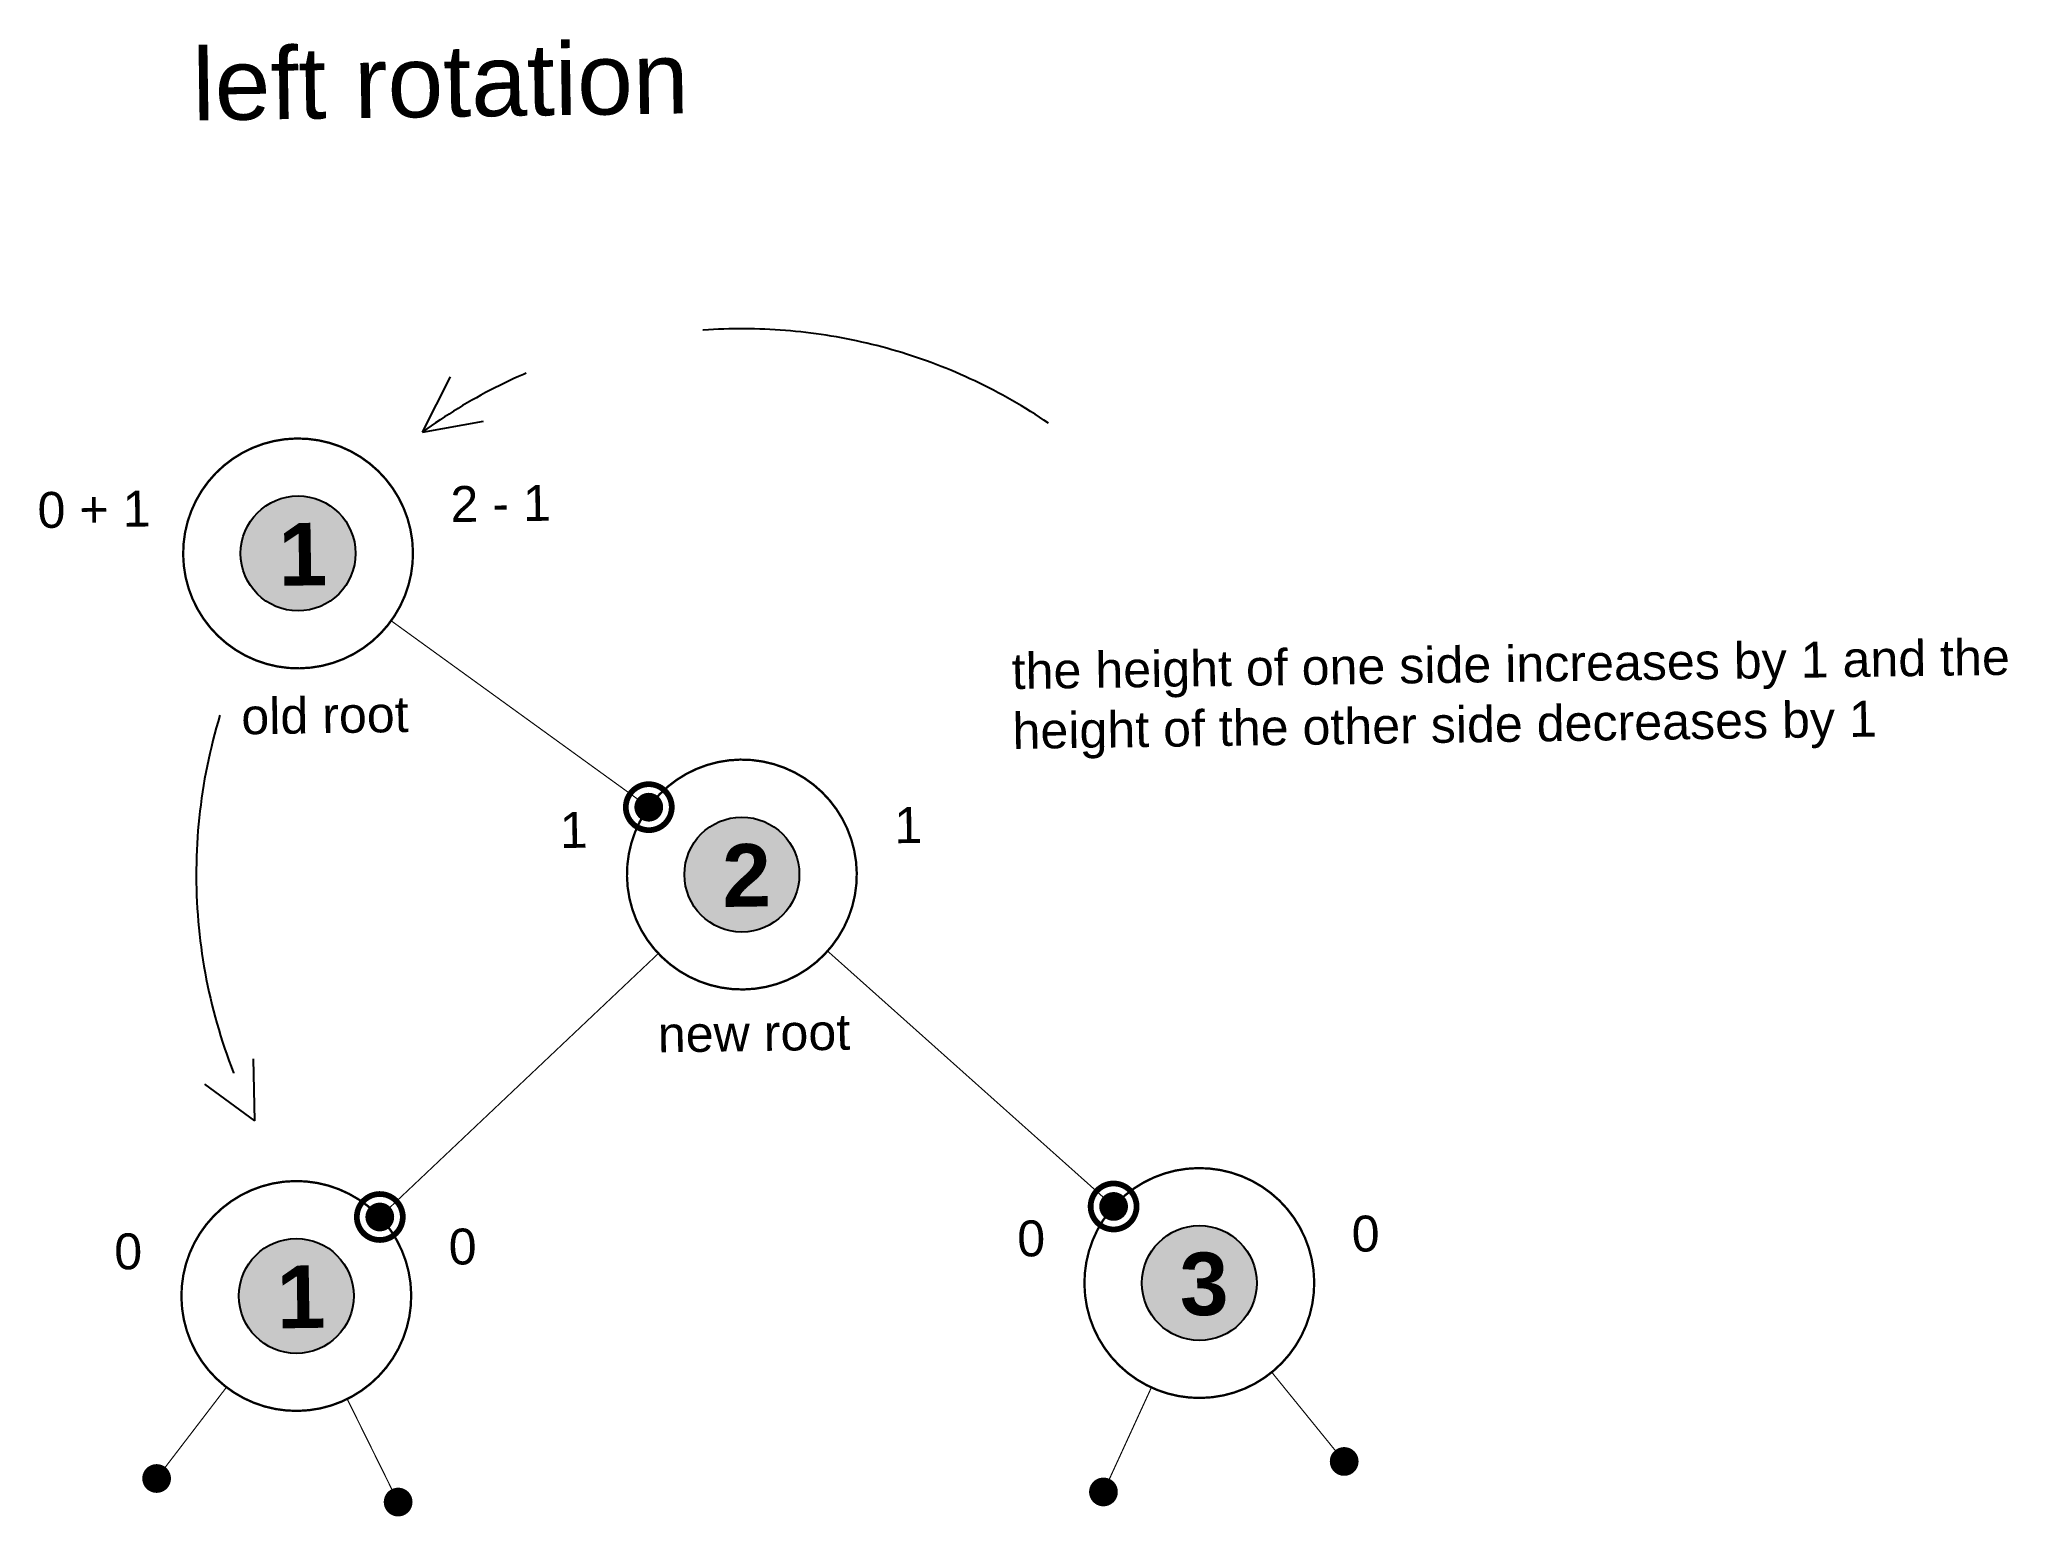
# Model space of a CAD drawing. Header units: millimetres. Extents: x -1100 to 21196, y 133430 to 144863.
# Drawn here: x 14517 to 15374, y 140716 to 141358 of the extents above; entities that cross this region are included whole.
import ezdxf

# ---------------------------------------------------------------- set-up
doc = ezdxf.new("R2010")
doc.units = ezdxf.units.MM
doc.linetypes.add('HIDDEN2', pattern=[4.7625, 3.175, -1.5875])
doc.styles.get("Standard").update_dxf_attribs({"font": 'arial.ttf'})

msp = doc.modelspace()

# ---------------------------------------------------------------- texts
at = {"attachment_point": 1, "rotation": 0.82155}
for s, width, insert, char_height in [('left rotation', 5923.799, (14583.83, 141354.27), 31.2532), ('the height of one side increases by 1 and the height of the other side decreases by 1 ', 433.9584, (14940.49, 141091.25), 15.6266), ('old root', 6766.3257, (14605.25, 141071.54), 15.627), ('new root', 6766.3257, (14786.5, 140933.16), 15.627)]:
    msp.add_mtext_dynamic_manual_height_columns(s, width=width, gutter_width=12.5, heights=[0], dxfattribs=dict(at, insert=insert, char_height=char_height))
at = {"color": 11, "true_color": 0xf27172, "attachment_point": 1, "rotation": 0.82155}
for s, insert, char_height in [('2 - 1', (14696.26, 141163.88), 15.627), ('0 + 1', (14516.57, 141161.31), 15.627), ('1', (14743.86, 141022.08), 15.63), ('1', (14889.4, 141024.17), 15.63), ('0', (15088.47, 140846.45), 15.63), ('0', (14549.96, 140838.73), 15.63), ('0', (14695.5, 140840.82), 15.63), ('0', (14942.93, 140844.36), 15.63)]:
    msp.add_mtext_dynamic_manual_height_columns(s, width=1020.5324, gutter_width=12.5, heights=[0], dxfattribs=dict(at, insert=insert, char_height=char_height))
at = {"color": 18, "true_color": 0x000000, "transparency": 33554636, "insert": (14621.34, 141147.76), "char_height": 27.2278, "width": 42.3379, "attachment_point": 1, "rotation": 0.82155}
msp.add_mtext('{\\fArial|b1|i0|c0|p34;1}', dxfattribs=at)
at = {"color": 18, "true_color": 0x000000, "char_height": 27.2278, "width": 42.3379, "attachment_point": 1, "rotation": 0.82155}
for s, insert in [('{\\fArial|b1|i0|c0|p34;2}', (14814.48, 141008.04)), ('{\\fArial|b1|i0|c0|p34;3}', (15013.56, 140830.33)), ('{\\fArial|b1|i0|c0|p34;1}', (14620.58, 140824.69))]:
    msp.add_mtext(s, dxfattribs=dict(at, insert=insert))

# ---------------------------------------------------------------- blocks, each defined once
blk = doc.blocks.new('fgsdfg')
at = {"color": 152, "true_color": 0x2776bb, "const_width": 50}
for points in [[(200, 0, 1), (-200, 0)], [(200, 0, -1), (-200, 0)]]:
    blk.add_lwpolyline(points, format="xyb", dxfattribs=at)
blk = doc.blocks.new('tghfgh')
at = {"true_color": 0xf8991e}
h = blk.add_hatch(color=30, dxfattribs=at)
h.dxf.hatch_style = 1
h.paths.add_polyline_path([(-100, 0, 1), (100, 0, 1)])
at = {"color": 30, "true_color": 0xf8991e, "const_width": 50}
for points in [[(100, 0, 1), (-100, 0)], [(100, 0, -1), (-100, 0)]]:
    blk.add_lwpolyline(points, format="xyb", dxfattribs=at)

# ---------------------------------------------------------------- hatches: boundary and pattern name
at = {"true_color": 0xddb3d4, "transparency": 33554636}
h = msp.add_hatch(color=254, dxfattribs=at)
h.dxf.hatch_style = 1
h.paths.add_polyline_path([(14605.06, 141134.65, 1), (14655.06, 141134.65, 1)])
h = msp.add_hatch(color=254, dxfattribs=at)
h.dxf.hatch_style = 1
h.paths.add_polyline_path([(14605.06, 141134.65, 1), (14655.06, 141134.65, 1)])
at = {"true_color": 0xddb3d4}
h = msp.add_hatch(color=254, dxfattribs=at)
h.dxf.hatch_style = 1
h.paths.add_polyline_path([(14798.2, 140994.93, 1), (14848.21, 140994.93, 1)])
h = msp.add_hatch(color=254, dxfattribs=at)
h.dxf.hatch_style = 1
h.paths.add_polyline_path([(14997.28, 140817.22, 1), (15047.28, 140817.22, 1)])
h = msp.add_hatch(color=254, dxfattribs=at)
h.dxf.hatch_style = 1
h.paths.add_polyline_path([(14604.3, 140811.58, 1), (14654.31, 140811.58, 1)])

# ---------------------------------------------------------------- linework, layer by layer
for points in [[(14684.2, 141187.46), (14696.43, 141211.48)], [(14684.2, 141187.46), (14710.75, 141192.21)], [(14611.27, 140887.83), (14610.74, 140914.79)], [(14611.27, 140887.83), (14589.46, 140903.67)]]:
    msp.add_lwpolyline(points)
at = {"transparency": 33554636}
for points in [[(14580.06, 141133.93, 1, 1, -1), (14680.06, 141135.36, 1, 1, 1)], [(14580.06, 141133.93, 1, 1, 1), (14680.06, 141135.36, 1, 1, -1)]]:
    msp.add_lwpolyline(points, format="xyseb", close=True, dxfattribs=at)
at = {"color": 51, "true_color": 0xf7f281, "transparency": 33554636, "const_width": 0.5}
msp.add_lwpolyline([(14670.58, 141105.34), (14782.69, 141024.24)], dxfattribs=at)
at = {"const_width": 1}
for points in [[(14773.2, 140994.22, -1), (14873.2, 140995.65)], [(14773.2, 140994.22, 1), (14873.2, 140995.65)], [(14972.28, 140816.5, -1), (15072.28, 140817.93)], [(14679.3, 140812.3, 1), (14579.3, 140810.86)], [(14679.3, 140812.3, -1), (14579.3, 140810.86)], [(14972.28, 140816.5, 1), (15072.28, 140817.93)]]:
    msp.add_lwpolyline(points, format="xyb", dxfattribs=at)
at = {"color": 51, "true_color": 0xf7f281, "const_width": 0.5}
for points in [[(14786.87, 140960.58), (14665.64, 140845.94)], [(14860.51, 140961.63), (14984.98, 140850.52)]]:
    msp.add_lwpolyline(points, dxfattribs=at)
at = {"color": 51, "linetype": 'HIDDEN2', "ltscale": 50, "true_color": 0xf7f281, "const_width": 0.5}
for points in [[(15053.8, 140778.4), (15085.32, 140739.58)], [(14598.91, 140771.87), (14568.51, 140732.17)], [(15001.42, 140771.77), (14980.56, 140726.32)], [(14651.46, 140766.75), (14673.62, 140721.92)]]:
    msp.add_lwpolyline(points, dxfattribs=at)
at = {"color": 254, "true_color": 0xddb3d4, "transparency": 33554636}
msp.add_circle((14630.06, 141134.65), 25, dxfattribs=at)
msp.add_circle((14630.06, 141134.65), 25, dxfattribs=at)
at = {"color": 254, "true_color": 0xddb3d4}
for centre in [(14823.2, 140994.93), (15022.28, 140817.22), (14629.3, 140811.58)]:
    msp.add_circle(centre, 25, dxfattribs=at)
at = {"linetype": 'HIDDEN2', "ltscale": 50}
for start, end in [(55.81379, 125.82931), (163.02652, 206.81134)]:
    msp.add_arc((14823.2, 140994.93), 237.46, start, end, dxfattribs=at)

# ---------------------------------------------------------------- block references
at = {"color": 30, "true_color": 0xf8991e, "transparency": 33554636, "xscale": -0.05000514043477499, "yscale": 0.050005140434775, "zscale": 0.050005140434775, "rotation": 0.8215499083344914}
msp.add_blockref('fgsdfg', (14782.69, 141024.24), dxfattribs=at)
at = {"transparency": 33554636, "xscale": -0.05000514043477499, "yscale": 0.050005140434775, "zscale": 0.050005140434775, "rotation": 0.8215499083344914}
msp.add_blockref('tghfgh', (14782.69, 141024.24), dxfattribs=at)
at = {"color": 30, "true_color": 0xf8991e}
for p, xscale, yscale, zscale, rotation in [((14665.64, 140845.94), 0.05000514043477499, 0.05000514043477499, 0.05000514043477499, 0.8215499083344672), ((14984.98, 140850.52), -0.05000514043477499, 0.050005140434775, 0.050005140434775, 0.8215499083344914)]:
    msp.add_blockref('fgsdfg', p, dxfattribs=dict(at, xscale=xscale, yscale=yscale, zscale=zscale, rotation=rotation))
for p, xscale, yscale, zscale, rotation in [((14984.98, 140850.52), -0.05000514043477499, 0.050005140434775, 0.050005140434775, 0.8215499083344914), ((14665.64, 140845.94), 0.05000514043477499, 0.05000514043477499, 0.05000514043477499, 0.8215499083344672), ((15085.32, 140739.58), -0.05000514043477499, 0.050005140434775, 0.050005140434775, 0.8215499083344914), ((14568.51, 140732.17), 0.05000514043477499, 0.05000514043477499, 0.05000514043477499, 0.8215499083344672), ((14673.62, 140721.92), 0.05000514043477499, 0.05000514043477499, 0.05000514043477499, 0.8215499083344672), ((14980.56, 140726.32), -0.05000514043477499, 0.050005140434775, 0.050005140434775, 0.8215499083344914)]:
    msp.add_blockref('tghfgh', p, dxfattribs=dict(xscale=xscale, yscale=yscale, zscale=zscale, rotation=rotation))

msp.set_redraw_order([(e.dxf.handle, doc.entitydb.next_handle()) for e in msp.query("TEXT MTEXT ATTDEF DIMENSION ARC_DIMENSION")])  # texts and dimensions are drawn at this point

doc.saveas('drawing.dxf')
